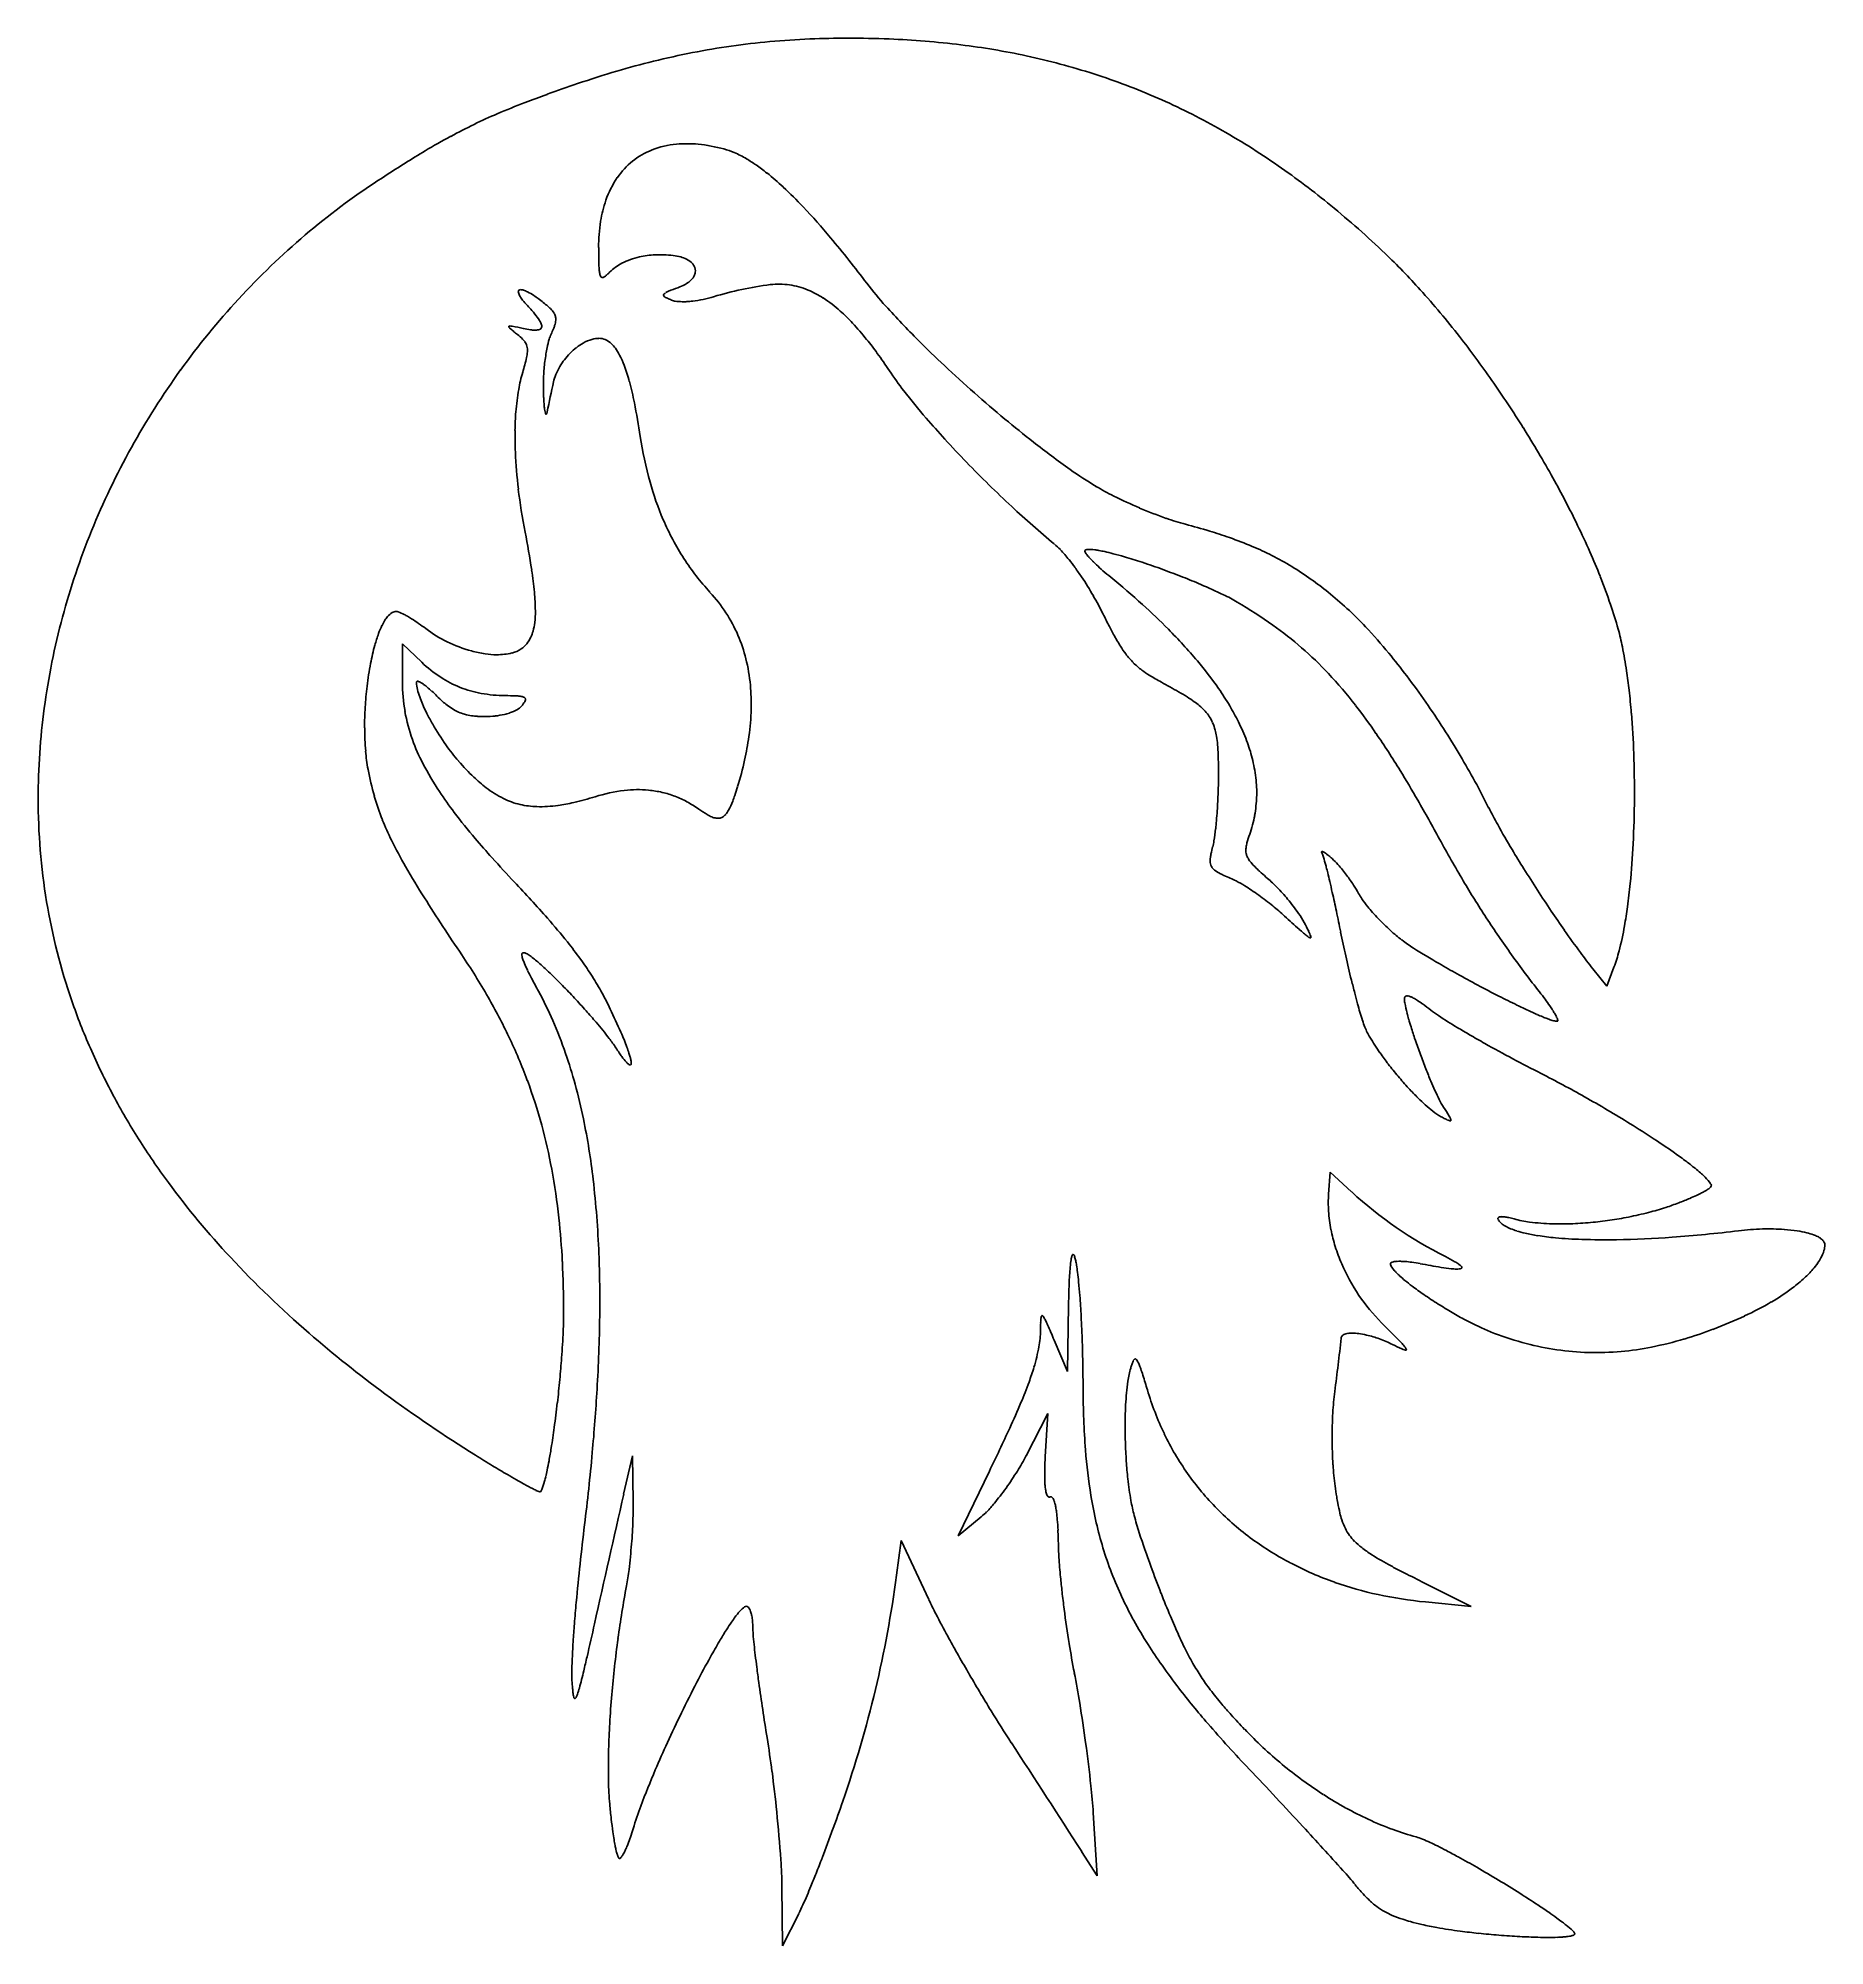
# Model space of a CAD drawing. Header units: millimetres. Extents: x -70 to 178, y -213 to 53.
import ezdxf

# ---------------------------------------------------------------- set-up
doc = ezdxf.new("R2010")
doc.units = ezdxf.units.MM
doc.layers.add('2', color=3, linetype='Continuous', lineweight=25, true_color=0x00ff00)

msp = doc.modelspace()

# ---------------------------------------------------------------- linework, layer by layer
at = {"layer": '2'}
for p, q in [((-16.81, -34.3), (-19.49, -31.75)), ((-19.49, -31.75), (-19.49, -37.04)), ((146.06, -76.93), (147.99, -79.35)), ((147.99, -79.35), (149, -76.7)), ((109.32, -108.28), (109.55, -105.22)), ((109.55, -105.22), (112.51, -107.98)), ((72.98, -132.97), (73.14, -123.71)), ((71.14, -128.59), (72.98, -132.97)), ((70.26, -138.82), (67.25, -144.67)), ((69.91, -144.81), (70.26, -138.82)), ((11.27, -150.03), (12.5, -144.67)), ((12.5, -144.67), (12.58, -151.11)), ((57.78, -155.82), (62.13, -146.83)), ((61.01, -153.16), (57.78, -155.82)), ((49.23, -161.29), (49.87, -156.48)), ((49.87, -156.48), (53.72, -164.7)), ((129.12, -165.63), (122.3, -162.21)), ((122.78, -165.02), (129.12, -165.63)), ((41.75, -192.74), (41.75, -192.74)), ((77.14, -203.14), (76.59, -194.37)), ((74.97, -199.73), (77.14, -203.14)), ((33.28, -204.58), (33.35, -212.86)), ((33.35, -212.86), (35.62, -208.38))]:
    msp.add_line(p, q, dxfattribs=at)
for centre, radius, start, end in [((42.18, -59.04), 111.6, 101.0109, 103.8696), ((41.21, -54.04), 106.51, 98.0846, 101.0109), ((41.31, -54.77), 107.25, 95.1977, 98.0846), ((42.05, -62.87), 115.38, 92.4144, 95.1977), ((42.36, -70.41), 122.93, 89.9582, 92.4144), ((42.35, -93.48), 146, 87.7045, 89.9582), ((43.31, -69.54), 122.04, 82.9986, 87.7045), ((45.59, -50.94), 103.3, 77.8836, 82.9986), ((49.15, -83.6), 137.14, 106.4496, 108.8382), ((43.6, -64.8), 117.54, 103.8696, 106.4496), ((46.78, -45.39), 97.62, 72.1738, 77.8836), ((93.87, -214.67), 275.63, 108.8382, 109.7756), ((48.08, -41.35), 93.38, 66.3357, 72.1738), ((37.29, -59.5), 110.46, 111.0764, 113.2426), ((49.04, -89.99), 143.13, 109.7756, 111.0764), ((47.53, -42.61), 94.76, 60.6613, 66.3357), ((24.72, -30.4), 78.75, 115.7832, 118.4189), ((25.39, -31.79), 80.31, 113.2426, 115.7832), ((42.74, -51.14), 104.54, 55.2591, 60.6613), ((35.56, -50.44), 101.55, 118.4189, 120.74), ((19.83, 25.09), 12.75, 95.4829, 111.2253), ((20.09, 22.47), 15.37, 84.2371, 95.4829), ((19.38, 15.46), 22.42, 74.9293, 84.2371), ((112.21, -173.52), 246.54, 122.1856, 123.2313), ((49.61, -74.07), 129.03, 120.74, 122.1856), ((19.07, 27.22), 10.49, 128.7368, 145.7571), ((18.95, 27.35), 10.32, 111.2253, 128.7368), ((22.54, 27.22), 10.24, 66.3713, 74.9293), ((20.15, 21.75), 16.22, 59.5727, 66.3713), ((18.12, 18.29), 20.22, 55.1447, 59.5727), ((12.74, 10.56), 29.64, 51.4874, 55.1447), ((37.87, -58.16), 113.08, 50.6217, 55.2591), ((32.84, -52.37), 101.71, 123.2313, 130.3555), ((21.59, 25.5), 13.55, 145.7571, 160.7238), ((7.85, 4.42), 37.5, 46.9297, 51.4874), ((24.32, 24.54), 16.44, 160.7238, 171.2581), ((-11.12, -15.87), 65.27, 43.4753, 46.9297), ((22.23, -77.21), 137.73, 46.4198, 50.6217), ((31.65, 23.41), 23.86, 171.2581, 180), ((-28.43, -32.28), 89.12, 39.7921, 43.4753), ((35.22, -55.17), 105.39, 130.3555, 137.3541), ((-96.8, -89.23), 178.1, 37.187, 39.7921), ((113.11, 23.41), 105.31, 180, 181.0854), ((25.58, 21.76), 17.77, 181.0854, 183.7277), ((15.73, 12.09), 10.25, 102.8181, 117.2929), ((16.19, 10.07), 12.32, 92.5369, 102.8181), ((16.34, 6.59), 15.8, 83.461, 92.5369), ((17.33, 15.18), 7.16, 74.7747, 83.4612), ((18.08, 17.94), 4.3, 63.565, 74.7747), ((18.68, 19.15), 2.95, 41.7238, 63.565), ((57.14, -40.52), 87.08, 41.8051, 46.4197), ((18.48, 21.29), 10.66, 183.7277, 186.0047), ((12.52, 20.67), 4.66, 186.0047, 189.4476), ((10.1, 20.26), 2.21, 189.4476, 202.4747), ((8.37, 19.55), 0.341, 202.4747, 236.0501), ((8.31, 19.45), 0.222, 236.0501, 272.2072), ((8.3, 19.73), 0.502, 272.2072, 296.0231), ((8.08, 20.17), 0.992, 296.0231, 303.9589), ((7.29, 21.35), 2.41, 303.9589, 309.0476), ((6.4, 22.44), 3.81, 309.0476, 312.857), ((0.8, 28.47), 12.05, 312.857, 315), ((14.18, 15.1), 6.87, 117.2929, 135), ((17.97, 21.6), 3.82, 298.7225, 311.1519), ((18.54, 20.95), 2.96, 311.1519, 321.3833), ((19.29, 20.35), 2, 321.3833, 333.8349), ((19.78, 20.13), 1.47, 10.6212, 41.7238), ((19.6, 20.2), 1.65, 333.8349, 351.3347), ((19.89, 20.15), 1.36, 351.3347, 10.6212), ((36.23, -56.11), 106.76, 137.3541, 144.1908), ((-3, 17.24), 0.395, 163.0434, 197.4495), ((-3.17, 17.29), 0.212, 118.7222, 163.0434), ((-1.1, 17.84), 2.38, 197.4495, 211.3044), ((-3.05, 17.08), 0.46, 89.0806, 118.7222), ((0.99, 19.11), 4.83, 211.3044, 218.6684), ((-3.06, 16.59), 0.946, 79.1793, 89.0806), ((-3.27, 15.48), 2.08, 72.5033, 79.1793), ((7.11, 24.01), 12.67, 218.6684, 223.212), ((-3.7, 14.11), 3.51, 62.6361, 72.5033), ((-6.68, 8.36), 9.99, 56.7924, 62.6361), ((-8.55, 5.51), 13.39, 53.6329, 56.7924), ((-12.05, 0.76), 19.3, 51.0009, 53.6329), ((16.99, 16.79), 0.185, 136.7586, 178.3053), ((16.98, 16.79), 0.177, 178.3053, 221.7569), ((17.65, 17.38), 1.07, 221.7569, 239.104), ((17.67, 16.15), 1.11, 120.112, 136.7586), ((18.52, 18.83), 2.76, 239.104, 245.0095), ((18.68, 14.42), 3.12, 111.957, 120.112), ((23.14, 28.76), 13.71, 245.0095, 247.6572), ((28.95, -11.06), 30.59, 109.3538, 111.957), ((18.8, 18.18), 2.28, 247.6588, 261.3254), ((19.49, 22.73), 6.87, 261.3254, 269.1791), ((16.58, 24.14), 6.71, 289.3538, 298.7225), ((19.29, 29.65), 13.8, 273.2101, 276.5729), ((19.04, 31.83), 15.99, 276.5729, 281.8852), ((19.01, 31.97), 16.14, 281.8852, 287.174), ((38.7, -34.08), 52.79, 97.6538, 106.4193), ((32.86, 7.86), 10.44, 81.9151, 96.5634), ((32.83, 7.61), 10.69, 67.4405, 81.9151), ((32.07, 5.78), 12.67, 56.6873, 67.4405), ((27.95, -0.48), 20.17, 48.1688, 56.6873), ((84.17, 48.07), 49.06, 217.187, 222.0157), ((26.82, -67.64), 127.77, 37.9958, 41.8051), ((-23.68, -4.92), 29.58, 41.4101, 43.2112), ((-13.36, 4.19), 15.81, 38.9464, 41.4101), ((-8.64, 8), 9.74, 32.6453, 38.9464), ((-13.28, -0.76), 21.25, 48.7644, 51.0011), ((-3.89, 9.94), 7.02, 44.8713, 48.7644), ((-1.65, 12.17), 3.86, 33.0699, 44.8713), ((0.26, 13.42), 1.57, 14.5426, 33.0699), ((-1.66, 13.6), 3.5, 342.1722, 355.0052), ((0.31, 13.43), 1.52, 355.0052, 14.5426), ((19.53, 25.46), 9.61, 269.1791, 273.2101), ((24.03, -4.86), 26.05, 42.9258, 48.1688), ((139.27, 97.71), 123.21, 222.0157, 225.0621), ((-4.66, 12.4), 0.055, 118.4741, 190.3906), ((-4.56, 12.42), 0.161, 190.3906, 214.1697), ((-4.53, 12.16), 0.324, 90.474, 118.4741), ((-3.82, 12.91), 1.04, 214.1697, 223.44), ((-2.98, 13.71), 2.21, 223.44, 227.7212), ((-4.52, 10.86), 1.62, 79.4175, 90.474), ((0.64, 17.69), 7.58, 227.7212, 230.0325), ((4.22, 21.96), 13.15, 230.0325, 231.3618), ((-11.75, -27.83), 40.98, 77.2204, 79.4175), ((31.82, 56.5), 57.37, 231.3618, 231.9983), ((-8.92, 4.35), 8.81, 45.82, 51.9979), ((-4.54, 8.85), 2.53, 34.2656, 45.82), ((0.36, 25.55), 13.75, 257.2206, 261.4548), ((-0.99, 16.59), 4.69, 261.4548, 268.7082), ((-1.04, 14.39), 2.49, 268.7082, 280.8306), ((-0.7, 12.61), 0.683, 280.8306, 304.0945), ((-2.48, 11.94), 2.43, 20.0203, 32.6453), ((-0.56, 12.41), 0.433, 304.0945, 330.3056), ((-1.49, 12.3), 1.38, 10.1827, 20.0203), ((-0.58, 12.42), 0.453, 330.3056, 355.9178), ((-0.78, 12.43), 0.66, 355.9178, 10.1827), ((15.11, 6.44), 14.8, 163.491, 168.2173), ((5.9, 9.17), 5.19, 155.5041, 163.491), ((-16.76, 19.5), 19.71, 335.5047, 337.9233), ((-4.41, 14.49), 6.39, 337.9233, 342.1722), ((8.61, 4.88), 6, 106.9525, 119.6222), ((7.84, 7.4), 3.36, 90, 106.9525), ((7.84, 8.55), 2.22, 66.5963, 90), ((12.85, -15.26), 41.31, 38.763, 42.9258), ((14.41, -77.34), 143.52, 34.9698, 37.9958), ((-33.29, 15.19), 31.86, 343.3217, 347.0923), ((-3.98, 9.24), 1.84, 13.7206, 34.2656), ((-7.01, 9.17), 4.9, 347.0923, 356.7122), ((-4.79, 9.04), 2.68, 356.7122, 13.7206), ((27.14, 4.26), 27.02, 170.8007, 173.0182), ((20.12, 5.4), 19.91, 168.2173, 170.8007), ((10.87, 1.69), 9.93, 135.2969, 142.1191), ((10.61, 1.95), 9.56, 127.9224, 135.2969), ((9.38, 3.54), 7.55, 119.6222, 127.9224), ((7.55, 7.88), 2.95, 46.3559, 66.5963), ((6.65, 6.93), 4.25, 35.3599, 46.3559), ((3.4, 4.63), 8.24, 27.4655, 35.3599), ((-0.06, 2.83), 12.14, 20.1557, 27.4655), ((5.09, -21.49), 51.27, 36.0392, 38.763), ((-14.22, -35.54), 75.15, 33.7896, 36.0392), ((164.03, 122.52), 158.27, 225.0621, 226.8945), ((36.79, -56.51), 107.45, 144.1908, 151.0057), ((16.97, 0.13), 20.6, 163.3213, 170.1723), ((24.51, 4.2), 24.41, 176.9363, 181.2772), ((30.05, 3.9), 29.96, 173.0182, 176.9363), ((7.45, 3.43), 6.07, 157.8173, 167.9316), ((9.54, 2.58), 8.31, 149.1808, 157.8173), ((10.35, 2.1), 9.27, 142.1191, 149.1808), ((-14.99, -2.65), 28.04, 15.348, 20.1557), ((89.22, 33.68), 49.32, 213.7898, 217.7895), ((189.6, 149.84), 195.68, 226.8945, 228.5425), ((29.54, -2.05), 33.36, 170.1723, 175.5551), ((51.56, 4.8), 51.47, 181.2787, 182.5405), ((2119.76, -448.05), 2166.09, 167.93513, 168.04781), ((-29.5, -6.64), 43.1, 11.3001, 15.348), ((128.86, 64.41), 99.47, 217.7895, 220.6054), ((190.47, 150.82), 197, 228.5425, 230.1682), ((2.99, -85.32), 157.44, 32.0809, 34.9698), ((36.65, -2.6), 40.5, 175.5551, 179.2293), ((28.23, 3.77), 28.11, 182.5405, 184.2477), ((19.35, 3.11), 19.21, 184.2477, 186.0486), ((7.88, 1.89), 7.67, 186.0486, 188.8975), ((4.26, 1.33), 4, 188.8975, 194.037), ((0.91, 0.49), 0.55, 194.037, 207.9318), ((0.52, 0.28), 0.109, 207.9318, 246.0105), ((0.49, 0.22), 0.0371, 246.0105, 313.8222), ((0.42, 0.28), 0.13, 313.8222, 331.4157), ((0.04, 0.49), 0.569, 331.4157, 339.7869), ((-0.41, 0.66), 1.05, 339.7869, 344.9112), ((-2.09, 1.11), 2.78, 344.9112, 348.0517), ((-90.47, -18.82), 105.27, 8.7104, 11.3001), ((50.78, -2.79), 54.62, 179.2293, 182.3928), ((146.83, 79.82), 123.14, 220.6054, 222.4312), ((169.69, 125.91), 164.56, 230.1682, 231.9469), ((5.07, -84.02), 155, 29.0953, 32.0809), ((36.11, -56.14), 106.68, 151.0057, 157.916), ((60.91, -2.37), 64.76, 182.3928, 186.9532), ((68.64, 5.56), 55.7, 188.7103, 195.3937), ((170.83, 101.76), 155.66, 222.4312, 224.0551), ((149.7, 100.38), 132.13, 231.9469, 234.7124), ((179.76, 110.4), 168.09, 224.0551, 227.0545), ((108.02, 41.48), 59.98, 234.7124, 238.8173), ((85.43, 0.63), 89.47, 186.9532, 190.8328), ((54.37, 1.63), 40.9, 195.3937, 203.1949), ((94.35, 18.9), 33.58, 238.8176, 243.6209), ((25.35, -72.73), 131.79, 25.8575, 29.0953), ((157.39, 86.37), 135.26, 227.0545, 230.3982), ((108.92, 48.27), 66.36, 243.6209, 247.0374), ((108.87, 48.15), 66.24, 247.0374, 250.4689), ((50.44, -0.05), 36.62, 203.1949, 212.777), ((97.79, 16.92), 33.1, 250.4689, 255.3238), ((65.72, -105.53), 93.48, 73.1766, 75.3243), ((38.05, -66.58), 117.67, 23.8746, 25.8575), ((32.78, -54.78), 103.09, 157.916, 164.9459), ((-150.76, -44.57), 151.02, 8.7973, 10.8329), ((65.51, -24.7), 8.89, 43.0773, 50.3984), ((74.17, -77.57), 64.27, 70.5865, 73.1766), ((77.3, -68.7), 54.86, 67.057, 70.5865), ((81.61, -58.53), 43.82, 63.1076, 67.057), ((48.55, -1.27), 34.37, 212.777, 222.669), ((54.81, -34.7), 23.53, 38.5797, 43.0773), ((48.79, -39.5), 31.24, 36.0508, 38.5797), ((39.84, -46.01), 42.3, 33.8776, 36.0508), ((75.48, -18.81), 0.0994, 135.0001, 204.1222), ((77.46, -17.92), 2.26, 204.1222, 217.775), ((75.71, -19.03), 0.42, 93.373, 134.999), ((79.96, -15.98), 5.43, 217.775, 220.6673), ((76.02, -24.34), 5.74, 82.3335, 93.373), ((83.88, -12.62), 10.6, 220.6673, 222.7379), ((86.81, -9.91), 14.58, 222.7379, 224.964), ((94.49, -2.24), 25.44, 224.964, 226.6493), ((75.21, -30.38), 11.83, 79.4811, 82.3335), ((99.3, 2.85), 32.45, 226.6493, 228.796), ((73.17, -41.38), 23.02, 77.4358, 79.4811), ((71.23, -50.07), 31.92, 75.2759, 77.4358), ((64.61, -75.26), 57.97, 73.6731, 75.2759), ((59.45, -92.88), 76.33, 71.7359, 73.6731), ((49.5, -123.04), 108.09, 70.1081, 71.7359), ((82.59, -56.59), 41.65, 58.7518, 63.1076), ((81.64, -58.16), 43.48, 54.4889, 58.7518), ((57.68, -57.89), 96.21, 21.6816, 23.8746), ((-51.44, -29.2), 50.51, 5.2774, 8.7973), ((35.76, -48.76), 47.22, 30.1332, 33.8776), ((107.03, 11.68), 44.18, 228.796, 230.6356), ((-0.28, -119.12), 125.01, 47.9584, 50.6358), ((48.63, -125.44), 110.63, 68.5731, 70.1081), ((55.74, -107.33), 91.18, 66.8822, 68.5731), ((63.79, -88.47), 70.67, 64.077, 66.8822), ((79.24, -61.52), 47.61, 50.9242, 54.4889), ((68.62, -53.54), 84.43, 18.8385, 21.6816), ((-32.2, -27.42), 31.19, 0.5319, 5.2774), ((7.3, -39.3), 21.73, 33.101, 42.6689), ((40.96, -45.74), 41.2, 26.1246, 30.1332), ((22.83, -93.5), 90.51, 44.8115, 47.9584), ((82.4, -50.18), 28.11, 59.6281, 64.077), ((61.9, -85.15), 68.64, 54.6951, 59.6279), ((68.73, -74.46), 64.28, 47.8565, 50.9242), ((90.93, -45.93), 60.86, 15.4897, 18.8385), ((30.17, -54.08), 100.38, 164.9459, 172.3349), ((-11.76, -34.34), 11.77, 154.0269, 159.9756), ((-14.82, -32.85), 8.36, 148.24, 154.0269), ((-18.24, -30.73), 4.34, 140.2047, 148.24), ((-19.59, -29.61), 2.59, 120.7105, 140.2047), ((-20.37, -28.3), 1.06, 90, 120.7105), ((-20.37, -28.09), 0.847, 69.4528, 90), ((-22.68, -34.25), 7.43, 62.5473, 69.4528), ((-24.94, -38.61), 12.34, 60.0837, 62.5473), ((-28.56, -44.89), 19.59, 58.1286, 60.0837), ((-30.73, -48.38), 23.7, 55.315, 58.1286), ((-32.45, -50.87), 26.72, 52.6651, 55.315), ((-9.86, -27.72), 8.82, 345.3017, 353.1004), ((-13.74, -27.25), 12.73, 353.1004, 0.5319), ((8.2, -38.7), 20.65, 23.2847, 33.101), ((177.68, 21.31), 111.07, 206.1244, 207.117), ((72.24, -70.55), 50.75, 48.9577, 54.6951), ((82.64, -59.1), 43.56, 43.0587, 47.8566), ((-1.82, -37.97), 22.35, 159.9756, 164.2919), ((-5.46, -15.48), 17.78, 232.666, 243.9328), ((-4.9, -14.34), 19.05, 243.9328, 254.8159), ((-5.24, -29.2), 3.94, 305.0083, 320.2178), ((-5.38, -29.08), 4.13, 320.2178, 335.0692), ((-6.29, -28.66), 5.13, 335.0692, 345.3017), ((7.65, -38.94), 21.25, 13.9837, 23.2847), ((121.82, -7.29), 48.31, 207.117, 208.622), ((107.49, -15.11), 31.98, 208.622, 211.9996), ((33.78, -82.61), 75.06, 40.2609, 44.8115), ((57.41, -82.66), 78.08, 39.4756, 43.0587), ((114.47, -39.41), 36.44, 11.4817, 15.4898), ((21.27, -43.05), 46.01, 169.2266, 173.2254), ((5.76, -40.1), 30.22, 164.2919, 169.2266), ((-4.1, -20.98), 18.41, 226.3488, 236.8274), ((-5.52, -16.64), 16.67, 254.8159, 261.4608), ((-6.25, -21.51), 11.75, 261.4608, 269.3787), ((-6.29, -24.71), 8.54, 269.3787, 283.6458), ((-5.18, -29.29), 3.83, 283.6458, 305.0087), ((4.33, -39.77), 24.67, 5.3524, 13.9837), ((93.37, -23.93), 15.34, 211.9996, 216.8775), ((90.52, -26.08), 11.77, 216.8775, 224.7749), ((89.95, -26.63), 10.98, 224.7749, 232.9525), ((53.24, -66.13), 49.56, 34.6599, 40.2609), ((72.41, -70.36), 50.49, 43.0835, 48.9577), ((44.95, -92.93), 94.22, 37.0186, 39.4756), ((87.72, -44.84), 63.73, 8.4514, 11.4817), ((4.71, -37.04), 24.2, 180.0088, 189.7763), ((-17.39, -37.09), 0.155, 137.2764, 180), ((-13.77, -37.09), 3.78, 180, 195.6373), ((-17.41, -37.07), 0.132, 90.7244, 137.2764), ((-17.4, -37.27), 0.328, 76.019, 90.7244), ((-17.56, -37.91), 0.983, 67.5399, 76.019), ((-17.81, -38.51), 1.63, 61.1975, 67.5399), ((-18.9, -40.49), 3.89, 57.0916, 61.1975), ((-5.87, -23.68), 15.18, 236.8274, 248.3696), ((91.53, -24.55), 13.59, 232.9525, 238.2408), ((101.44, -8.54), 32.41, 238.2408, 241.6643), ((31.96, -137.38), 113.96, 60.2876, 61.6635), ((62.73, -79.41), 63.75, 37.8564, 43.0835), ((26.52, -106.83), 117.31, 34.8167, 37.0186), ((73.28, -46.98), 78.32, 6.4401, 8.4514), ((24.48, -43.43), 49.24, 173.2254, 176.6651), ((-1.99, -33.79), 16.01, 195.6373, 203.2174), ((-19.92, -42.06), 5.77, 53.2877, 57.0916), ((-23.22, -46.49), 11.3, 50.5705, 53.2877), ((-25.69, -49.49), 15.17, 47.4817, 50.5705), ((-31.31, -55.63), 23.5, 45, 47.4817), ((-1.22, -25.53), 19.06, 225, 228.2114), ((-6.49, -31.43), 11.15, 228.2114, 232.4108), ((-5.83, -23.58), 15.29, 248.3696, 259.7663), ((-5.18, -19.98), 18.95, 259.7663, 270), ((-5.18, -73.57), 34.63, 87.6054, 90), ((-3.98, -44.79), 5.83, 81.7685, 87.6054), ((-3.59, -42.13), 3.14, 75.9522, 81.7685), ((-7.07, -36.96), 5.38, 320.3093, 328.2884), ((-3.1, -40.18), 1.13, 66.2436, 75.9522), ((-2.93, -39.78), 0.699, 53.9204, 66.2436), ((-2.72, -39.49), 0.338, 36.1617, 53.9204), ((-3.09, -39.42), 0.702, 328.2884, 350.5056), ((-2.66, -39.45), 0.272, 11.4805, 36.1617), ((-2.76, -39.47), 0.375, 350.5056, 11.4805), ((1.5, -40.03), 27.51, 358.346, 5.3524), ((73.53, -64.53), 30.08, 57.6095, 60.2876), ((78.42, -56.83), 20.96, 54.36, 57.6095), ((83.95, -49.11), 11.47, 49.9658, 54.36), ((59.39, -61.88), 42.09, 30.7624, 34.6599), ((46.81, -49.97), 104.96, 4.7027, 6.4401), ((24.43, -53.31), 94.59, 172.3349, 179.947), ((21.46, -43.25), 46.22, 176.6651, 180.2155), ((3.76, -37.2), 23.24, 189.7763, 199.7436), ((4.85, -30.86), 23.45, 203.2174, 206.7356), ((13.5, -26.5), 33.14, 206.7356, 209.6949), ((-7.89, -33.25), 8.85, 232.4108, 238.9504), ((-9.05, -35.17), 6.61, 238.9504, 246.5214), ((-9.11, -35.32), 6.45, 246.5214, 254.4432), ((-8.7, -33.84), 7.99, 254.4432, 261.5599), ((-8.43, -32.01), 9.83, 261.5599, 266.3317), ((-7.99, -25.22), 16.64, 266.3317, 270), ((-7.99, -29.31), 12.55, 270, 276.3932), ((-7.8, -31.04), 10.8, 276.3932, 283.2845), ((-7.4, -32.72), 9.08, 283.2845, 287.94), ((-6.52, -35.44), 6.22, 287.94, 293.5658), ((-5.85, -36.99), 4.53, 293.5658, 303.973), ((-4.35, -39.22), 1.84, 303.973, 320.3118), ((-6.08, -39.81), 35.1, 352.144, 358.346), ((85.73, -46.99), 8.7, 42.5114, 49.9658), ((87.76, -45.13), 5.95, 33.4924, 42.5114), ((88, -44.97), 5.66, 23.6281, 33.4924), ((67.14, -57.27), 33.07, 26.3653, 30.7624), ((51.22, -88.36), 78.32, 34.3211, 37.8564), ((18.49, -112.41), 127.09, 30.8294, 34.8167), ((29.24, -51.42), 122.6, 2.0562, 4.7027), ((15.78, -43.28), 40.53, 180.2155, 184.7801), ((7.16, -35.99), 26.85, 199.7436, 207.48), ((16.54, -24.77), 36.63, 209.6949, 215.0199), ((-10.85, -39.16), 39.91, 347.3136, 352.144), ((86.66, -45.56), 7.12, 14.8356, 23.6281), ((84.81, -46.05), 9.04, 9.2366, 14.8356), ((77.66, -47.21), 16.28, 5.0652, 9.2366), ((70.59, -55.56), 29.22, 20.7691, 26.3653), ((10.58, -116.11), 127.54, 31.5509, 34.3211), ((1.35, -44.48), 26.06, 184.7801, 190.4734), ((8.23, -30.59), 26.49, 215.0199, 221.2834), ((70.54, -47.84), 23.43, 1.6791, 5.0652), ((1.04, -49.88), 92.96, 359.9792, 1.6791), ((76.3, -53.4), 23.12, 14.4769, 20.7691), ((78.53, -52.82), 20.81, 6.7729, 14.4769), ((32.45, -104.08), 110.82, 26.5594, 30.8294), ((4.08, -52.32), 147.77, 359.6456, 2.0562), ((15.74, -41.82), 40.69, 190.4734, 195.8559), ((20.87, -28.85), 42.3, 207.48, 213.6415), ((16.27, -23.53), 37.19, 221.2836, 226.0239), ((4.03, -36.21), 19.57, 226.0239, 232.5609), ((-21.77, -36.7), 51.11, 343.0452, 347.3136), ((23.13, -49.89), 70.87, 357.989, 359.9777), ((81.43, -52.47), 17.89, 358.4633, 6.7729), ((-22.27, -136.27), 166.08, 29.8996, 31.5509), ((8.55, -43.86), 33.22, 195.8559, 201.8141), ((31.68, -21.66), 55.29, 213.6415, 217.3381), ((1.06, -40.1), 14.67, 232.5609, 243.6957), ((-6.17, -9.12), 45.91, 283.236, 287.0724), ((14.24, -75.6), 23.64, 96.9938, 107.0721), ((13.27, -67.69), 15.67, 84.6077, 96.9938), ((13.4, -66.36), 14.33, 76.9785, 84.6077), ((13.55, -65.73), 13.68, 69.172, 76.9785), ((13.45, -65.98), 13.95, 61.6485, 69.172), ((7.49, -46.41), 20.28, 339.2012, 341.5433), ((-20.04, -37.23), 49.3, 341.5433, 343.0452), ((15.1, -49.6), 78.9, 356.1043, 357.989), ((82.06, -52.49), 17.25, 349.5673, 358.4633), ((17.18, -53.3), 87.34, 179.9461, 189.4279), ((61.32, 0.95), 92.58, 217.3381, 220.1948), ((-0.63, -43.51), 10.87, 243.6957, 256.6412), ((-0.49, -42.95), 11.44, 256.6412, 268.4787), ((-0.33, -36.6), 17.79, 268.4787, 277.9659), ((-1.23, -30.12), 24.33, 277.9659, 283.236), ((12.64, -67.48), 15.65, 54.5465, 61.6485), ((32, -40.3), 17.71, 234.5468, 239.0384), ((25.4, -51.29), 4.89, 239.0384, 247.5912), ((24.09, -54.27), 1.83, 300.3873, 318.7144), ((23.14, -53.44), 3.08, 318.7144, 332.2021), ((15.78, -49.56), 11.4, 332.2021, 339.2012), ((24.71, -50.26), 69.27, 354.9661, 356.1043), ((81.64, -52.41), 17.69, 340.7814, 349.5673), ((-121.23, -193.18), 280.24, 28.6284, 29.8996), ((184.6, -28.02), 59.27, 206.5592, 209.1439), ((6.11, -52.33), 145.74, 357.1629, 359.6456), ((14.21, -41.6), 39.32, 201.8141, 206.3578), ((24.65, -53.11), 2.93, 247.5912, 259.8418), ((24.38, -54.62), 1.39, 259.8418, 277.6348), ((24.41, -54.82), 1.19, 277.6348, 300.3873), ((59.85, -53.7), 33.96, 350.7679, 353.606), ((45.39, -52.08), 48.52, 353.606, 354.9661), ((117.3, -64.84), 20.08, 160.7809, 164.3663), ((248.4, 7.55), 132.32, 209.1439, 210.8738), ((41.84, -27.91), 70.14, 206.3578, 209.7592), ((81.65, 18.13), 119.19, 220.1948, 221.934), ((99.17, -62.33), 6.36, 167.3305, 171.7987), ((117.88, -66.54), 25.55, 165.101, 167.3305), ((84.95, -57.78), 8.53, 345.1025, 350.7679), ((100.93, -60.44), 3.11, 172.0329, 181.3157), ((99.94, -60.46), 2.13, 181.3157, 192.5402), ((102.2, -60.62), 4.4, 164.3663, 172.0329), ((99.95, -60.46), 2.14, 192.5402, 203.7686), ((108.44, -60.69), 0.104, 164.1601, 199.0435), ((108.38, -60.67), 0.0437, 84.8584, 164.1601), ((109.3, -60.39), 1.02, 199.0435, 210.0442), ((108.34, -61.15), 0.525, 63.6334, 84.8584), ((107.38, -61.5), 1.2, 17.7937, 30.0375), ((107.8, -62.23), 1.73, 57.4226, 63.6334), ((105.85, -65.28), 5.35, 53.8922, 57.4226), ((104.1, -67.68), 8.32, 50.9271, 53.8922), ((281.48, 26.64), 178.56, 208.6286, 210.7638), ((276.91, 24.6), 165.54, 210.8738, 211.9729), ((39.1, -53.97), 112.71, 354.3397, 357.1629), ((73.41, -9.86), 106.52, 209.7592, 212.4807), ((134.37, 65.49), 190.05, 221.934, 223.3113), ((97.02, -62.02), 4.19, 171.7987, 177.7566), ((94.93, -61.94), 2.1, 177.7566, 186.1741), ((94.4, -62), 1.57, 186.1741, 200.3135), ((94.17, -62.09), 1.32, 200.3135, 215.7468), ((94.42, -61.9), 1.63, 215.7468, 233.9523), ((96.84, -58.57), 5.75, 233.9523, 243.617), ((100.81, -60.09), 3.07, 203.7686, 213.1359), ((101.91, -59.37), 4.39, 213.1359, 221.713), ((109.3, -52.78), 14.29, 221.713, 226.4638), ((117.29, -44.37), 25.89, 226.4638, 227.9157), ((156.93, -0.47), 85.04, 227.9157, 228.7167), ((85.61, -68.49), 24.06, 15.0677, 17.7937), ((65.05, -74.02), 45.35, 14.3135, 15.0677), ((28.89, -83.25), 82.67, 13.7548, 14.3135), ((1.77, -89.89), 110.6, 13.1178, 13.7548), ((99.04, -73.91), 16.35, 48.8122, 50.9271), ((104.14, -68.09), 8.6, 41.1621, 48.8096), ((92.59, -78.19), 23.95, 36.5816, 41.1621), ((308.02, 44.02), 202.21, 211.9729, 212.9673), ((-160.04, -212.06), 214.56, 41.4905, 43.3113), ((99.39, -53.44), 11.49, 243.617, 246.2049), ((111.04, -27.01), 40.37, 246.2049, 247.5851), ((92.37, -72.27), 8.59, 61.746, 67.5852), ((85.58, -84.91), 22.94, 58.1732, 61.746), ((81.72, -91.13), 30.27, 56.1447, 58.1732), ((76.2, -99.36), 40.18, 54.3842, 56.1447), ((86.11, -81.14), 22.31, 44.0653, 48.7163), ((78.58, -88.42), 32.79, 40.2292, 44.0653), ((-68.39, -106.24), 182.63, 12.6221, 13.1178), ((-110.59, -115.69), 225.88, 11.9459, 12.6221), ((90.74, -79.56), 26.25, 32.9015, 36.5816), ((98.04, -74.83), 17.55, 28.4005, 32.9015), ((254.96, 10.86), 147.71, 210.7638, 213.1115), ((310.06, 45.34), 204.64, 212.9673, 213.9364), ((58.92, -55.93), 92.8, 352.3351, 354.3397), ((14.88, -53.68), 85.01, 189.4279, 199.0392), ((300.51, 134.72), 375.73, 212.4807, 213.9297), ((74.03, -102.39), 43.9, 51.1659, 54.3842), ((80.5, -94.35), 33.58, 47.4862, 51.1659), ((80.91, -86.45), 29.73, 35.3897, 40.2292), ((-161.1, -126.38), 277.51, 11.3358, 11.9459), ((120.21, -62.85), 7.64, 208.3995, 214.9071), ((129.12, -56.63), 18.51, 214.9071, 219.0877), ((133.32, -53.22), 23.92, 219.0877, 221.5706), ((287.31, 30.03), 177.22, 213.9364, 214.9777), ((87.86, -59.83), 63.59, 349.9134, 352.3351), ((-63.08, -126.31), 85.12, 38.5995, 41.4905), ((333.52, 181.63), 340.83, 227.4861, 227.9484), ((96.62, -75.29), 10.46, 27.2274, 35.3897), ((124.52, -50.07), 28.8, 227.9484, 229.5386), ((30.93, -109.09), 84.34, 26.2969, 27.2265), ((138.7, -48.45), 31.11, 221.5706, 223.7476), ((140.49, -46.73), 33.59, 223.7476, 227.8239), ((134.51, -53.33), 24.69, 227.8239, 232.5788), ((250.81, 8.15), 142.75, 213.1115, 215.6191), ((263.83, 13.61), 148.57, 214.9777, 216.4619), ((103.37, -62.59), 47.84, 345.6388, 349.9134), ((-47.11, -113.56), 64.68, 35.9395, 38.5995), ((115.49, -60.65), 14.88, 229.5386, 231.8763), ((108.26, -69.87), 3.17, 231.8763, 236.9412), ((107.4, -71.18), 1.61, 236.9412, 242.0767), ((99.77, -75.07), 7.55, 23.1895, 26.2969), ((106.87, -72.18), 0.468, 242.0767, 251.5985), ((103.34, -73.54), 3.67, 18.2593, 23.1895), ((106.79, -72.43), 0.204, 251.5985, 272.0306), ((106.79, -72.58), 0.0536, 272.0306, 312.4951), ((106.25, -72.58), 0.607, 6.1195, 18.2593), ((106.79, -72.58), 0.0593, 312.4951, 348.419), ((106.61, -72.54), 0.238, 348.419, 6.1195), ((267.18, -40.52), 159.3, 191.3356, 192.5589), ((133.12, -55.15), 22.39, 232.5781, 237.5763), ((176.17, 12.62), 102.68, 237.5763, 239.9099), ((-93.45, -130.31), 99.08, 29.9185, 33.9298), ((-2.41, -74.99), 0.484, 163.2278, 189.5013), ((0.66, -74.47), 3.6, 189.5013, 199.0671), ((-2.67, -74.91), 0.218, 135.0499, 163.2278), ((-2.69, -74.88), 0.177, 103.7108, 135.0499), ((-2.67, -74.97), 0.269, 86.5533, 103.7108), ((4.59, -73.11), 7.75, 199.0671, 203.4328), ((-2.7, -75.35), 0.65, 75.5371, 86.5533), ((-2.8, -75.75), 1.07, 67.0777, 75.5371), ((20.09, -66.39), 24.65, 203.4328, 205.8805), ((-3.47, -77.33), 2.78, 61.845, 67.0777), ((-4.12, -78.55), 4.16, 52.5506, 61.845), ((-15.45, -93.34), 22.79, 48.583, 52.5506), ((-24.41, -103.49), 36.33, 47.0294, 48.583), ((-40.86, -121.16), 60.47, 45.8252, 47.0294), ((-32.48, -102.95), 46.62, 32.8061, 35.9395), ((271.21, -39.62), 163.42, 192.5589, 193.7666), ((199.18, 52.33), 148.58, 239.9099, 241.012), ((258.74, 13.84), 152.51, 215.6191, 218.045), ((208.62, -27.19), 79.92, 216.4619, 218.4857), ((129.38, -69.25), 20.99, 339.1833, 345.6388), ((35.34, -59), 41.6, 205.8805, 207.5745), ((101.89, -24.24), 116.68, 207.5745, 208.5859), ((-52.58, -133.22), 77.29, 44.2825, 45.8252), ((-72.95, -153.09), 105.75, 42.9637, 44.2825), ((-29.32, -100.92), 42.86, 29.1745, 32.8061), ((248.86, -45.1), 140.4, 193.7666, 194.5334), ((222, 93.51), 195.66, 241.012, 241.9725), ((221.82, 93.19), 195.3, 241.9725, 242.9457), ((17.17, -52.89), 87.43, 199.0392, 203.6728), ((-76.31, -120.45), 79.3, 25.4346, 29.9185), ((-45.86, -104.75), 51.58, 23.5743, 28.5859), ((-74.19, -154.24), 107.44, 41.6942, 42.9637), ((-32.47, -102.68), 46.47, 25.6868, 29.1745), ((204.53, -56.59), 94.61, 194.5334, 195.4675), ((174.07, -65.02), 63.01, 195.4675, 197.6385), ((120.58, -81.12), 0.719, 166.7756, 180), ((123.01, -81.12), 3.15, 180, 190.4165), ((120.21, -81.04), 0.343, 147.5828, 166.7756), ((139.52, -78.09), 19.93, 190.4165, 194.5505), ((120.15, -81), 0.27, 120.2733, 147.5828), ((120.2, -81.09), 0.374, 97.1242, 120.2733), ((120.24, -81.35), 0.635, 78.9481, 97.1242), ((119.97, -82.73), 2.05, 68.8484, 78.9481), ((119.42, -84.14), 3.56, 61.901, 68.8484), ((116.76, -89.13), 9.21, 57.5844, 61.901), ((114.07, -93.36), 14.22, 53.9348, 57.5844), ((103.98, -107.22), 31.37, 51.4774, 53.9348), ((197.11, 44.81), 140.97, 242.9457, 244.0913), ((182.42, 14.56), 107.35, 244.0913, 245.0298), ((104.34, -107), 43.56, 36.3383, 38.045), ((113.14, -100.52), 32.63, 34.3663, 36.3383), ((118.82, -96.63), 25.74, 32.8388, 34.3663), ((-54.9, -108.69), 61.44, 18.9825, 23.5743), ((-58.42, -140.19), 86.32, 40.2779, 41.6942), ((-41.76, -126.08), 64.49, 37.7229, 40.2779), ((-79.88, -125.48), 99.07, 23.6317, 25.6866), ((125.18, -80.56), 11.71, 197.6385, 202.6765), ((151.77, -74.91), 32.6, 194.5505, 196.0895), ((173.28, -68.71), 54.98, 196.0895, 197.2746), ((132.62, -71.24), 14.62, 231.4781, 236.6894), ((168.11, -17.23), 79.25, 236.6894, 238.927), ((162.16, -28.95), 59.35, 245.0298, 246.2921), ((155.51, -44.1), 42.8, 246.2921, 247.4866), ((147.51, -63.38), 21.93, 247.4866, 249.1554), ((145.24, -69.36), 15.53, 249.1554, 250.8101), ((142.67, -76.73), 7.73, 250.8101, 253.1553), ((141.43, -80.82), 3.45, 253.1553, 263.5875), ((127.91, -90.77), 14.93, 30.8327, 32.8388), ((131.35, -88.71), 10.92, 28.9918, 30.8327), ((135.93, -86.17), 5.69, 26.4405, 28.9918), ((138.77, -84.77), 2.52, 15.0336, 26.4405), ((141.07, -84.1), 0.153, 263.5875, 314.7667), ((141.1, -84.14), 0.0988, 314.7855, 15.0336), ((-71.82, -118.31), 74.33, 20.3444, 25.4346), ((-7.28, -99.41), 20.9, 33.2337, 37.7229), ((-25.31, -101.6), 39.51, 20.3774, 23.6317), ((125, -80.64), 11.52, 202.6766, 210.3823), ((142.57, -70.34), 31.88, 210.3823, 215.0119), ((188.23, -64.06), 70.64, 197.2746, 198.7817), ((212.54, -55.79), 96.31, 198.7817, 200.0725), ((188.71, 16.95), 119.15, 238.927, 239.8873), ((217.73, 66.99), 177, 239.8873, 240.6751), ((231.99, 92.38), 206.12, 240.6751, 241.9144), ((22.12, -50.73), 92.83, 203.6728, 208.1695), ((-60.76, -110.71), 67.64, 15.179, 18.9825), ((39.99, -68.43), 35.62, 213.2336, 214.5656), ((27.07, -77.34), 19.93, 214.5656, 216.3464), ((20.67, -82.04), 11.99, 216.3464, 221.2751), ((13.12, -88.67), 1.94, 221.2751, 233.5538), ((-10.96, -96.27), 24.2, 18.3336, 20.3774), ((1.49, -92.15), 11.08, 15.3129, 18.3336), ((5.36, -91.09), 7.07, 11.6392, 15.3129), ((9.83, -90.17), 2.51, 5.4716, 11.6392), ((12.1, -90.16), 0.221, 325.7445, 353.7432), ((11.09, -90.04), 1.24, 353.7432, 5.4716), ((150.81, -64.57), 41.93, 215.0119, 217.6808), ((158.68, -58.49), 51.88, 217.6808, 220.0801), ((212.97, -55.63), 96.77, 200.0725, 201.3453), ((229.76, 88.19), 201.37, 241.9144, 243.1682), ((-70.42, -117.8), 72.84, 15.2024, 20.3444), ((12.5, -89.51), 0.901, 233.5538, 240.5457), ((12.24, -89.97), 0.373, 240.5457, 251.4206), ((12.18, -90.15), 0.178, 251.4206, 283.6964), ((12.2, -90.22), 0.107, 283.6964, 325.7445), ((158.29, -58.82), 51.37, 220.0801, 222.5337), ((191.4, -64.06), 73.61, 201.3453, 202.8047), ((169.86, -73.12), 50.24, 202.8047, 205.9897), ((70.15, -227.34), 152.22, 60.5845, 63.1679), ((25.45, -48.94), 96.62, 208.1695, 212.3259), ((-74.95, -114.56), 82.34, 11.7318, 15.179), ((149.45, -66.92), 39.38, 222.5337, 225.336), ((141.47, -75), 28.02, 225.336, 230.9162), ((133.43, -90.88), 9.72, 205.9897, 213.2338), ((58.28, -248.39), 176.39, 58.1846, 60.5845), ((-87.03, -117.07), 94.68, 6.5504, 11.7318), ((128.42, -91.07), 7.32, 230.9162, 241.8451), ((143.24, -63.38), 38.73, 241.8454, 242.7829), ((83.76, -123.42), 49.67, 31.5587, 33.2341), ((128.93, -91.19), 7.45, 242.7829, 244.9202), ((127.32, -94.64), 3.64, 244.9202, 250.0415), ((126.27, -97.52), 0.582, 250.0415, 262.8762), ((123.31, -99.13), 3.25, 25.004, 31.5587), ((126.23, -97.85), 0.246, 262.8762, 279.9018), ((124.9, -98.39), 1.5, 19.3277, 25.004), ((126.26, -98.02), 0.0747, 279.9018, 311.0815), ((125.91, -98.04), 0.426, 8.6574, 19.3277), ((126.27, -98.03), 0.0657, 311.0815, 347.6789), ((126.14, -98), 0.196, 347.6789, 8.6574), ((33.57, -43.8), 106.23, 212.3259, 216.2897), ((-73.7, -118.69), 76.24, 10.4943, 15.2024), ((70.61, -228.52), 153.01, 56.7081, 58.1846), ((99.93, -183.87), 99.59, 54.8779, 56.7081), ((113.84, -164.1), 75.42, 53.3297, 54.8779), ((-88.99, -121.52), 91.79, 6.2036, 10.4943), ((133.75, -137.36), 42.08, 51.2571, 53.3297), ((140.74, -128.64), 30.91, 49.3596, 51.2571), ((149.95, -117.92), 16.77, 46.7839, 49.3596), ((154.88, -112.67), 9.57, 39.0715, 46.7839), ((40.47, -38.74), 114.78, 216.2897, 223.0354), ((-129.84, -121.99), 137.77, 2.2555, 6.5504), ((125.88, -109.54), 16.61, 175.6423, 183.7908), ((151.35, -65.7), 57.4, 227.4345, 243.292), ((147.6, -80.57), 30.73, 292.9106, 294.8083), ((153.11, -92.48), 17.61, 294.8083, 297.3153), ((155.32, -96.76), 12.79, 297.3153, 299.6469), ((158.4, -102.19), 6.56, 299.6469, 302.9042), ((159.46, -103.82), 4.6, 302.9042, 306.1687), ((160.86, -105.73), 2.25, 306.1687, 310.844), ((161.24, -107.51), 1.38, 18.681, 39.0715), ((161.65, -106.65), 1.03, 310.844, 328.7869), ((162.41, -107.11), 0.141, 328.7869, 18.6785), ((129.66, -109.29), 20.4, 183.7908, 191.142), ((133.28, -112.15), 0.724, 98.1294, 115.1128), ((133.38, -112.86), 1.44, 88.3158, 98.1294), ((133.3, -115.52), 4.1, 82.5119, 88.3158), ((133, -117.84), 6.44, 77.7191, 82.5119), ((141.81, -64.52), 47.85, 281.124, 284.5302), ((144.54, -75.07), 36.95, 284.5302, 288.4065), ((139.48, -59.87), 52.98, 288.4059, 290.4885), ((144.32, -72.8), 39.17, 290.4885, 292.9106), ((-101.56, -122.88), 104.43, 2.8676, 6.2036), ((131.45, -108.94), 22.22, 191.142, 197.3742), ((133.03, -111.66), 0.168, 147.1912, 188.4947), ((133.37, -111.61), 0.514, 188.4947, 211.7194), ((133.06, -111.69), 0.207, 115.1128, 147.1912), ((134.6, -110.85), 1.97, 211.7179, 234.3682), ((136.91, -107.63), 5.93, 234.3682, 247.3562), ((131.46, -124.88), 13.64, 74.4258, 77.7191), ((138.25, -104.42), 9.4, 247.3562, 252.8788), ((139.23, -97), 15.3, 254.4213, 262.6309), ((140.49, -97.16), 17.01, 252.8788, 256.9847), ((141.9, -91.07), 23.26, 256.9847, 261.4083), ((141.32, -80.9), 31.53, 262.6309, 268.3462), ((144.9, -71.18), 43.37, 261.4083, 264.6472), ((141.55, -72.94), 39.49, 268.3462, 271.9962), ((141.18, -62.3), 50.14, 271.9962, 275.2355), ((140.95, -59.82), 52.63, 275.2355, 278.1624), ((141.12, -61.03), 51.41, 278.1624, 281.124), ((143.12, 75.94), 190.74, 274.2075, 276.9932), ((170.66, -148.62), 35.5, 91.6341, 96.9932), ((170.5, -143.05), 29.93, 85.7972, 91.6341), ((170.94, -137.12), 23.99, 81.4739, 85.7972), ((172.44, -127.09), 13.85, 75.7832, 81.4739), ((173.4, -123.32), 9.96, 70.4393, 75.7832), ((175.03, -118.71), 5.07, 62.944, 70.4393), ((-156.56, -123.04), 164.51, 359.2274, 2.2555), ((74.22, -117.06), 0.615, 144.7201, 157.9921), ((73.8, -116.77), 0.11, 112.9262, 144.7201), ((73.79, -116.72), 0.0619, 54.2928, 112.9262), ((73.64, -116.92), 0.312, 29.1168, 54.2928), ((134.13, -108.1), 25.03, 197.3742, 203.2459), ((146.37, -55.51), 59.11, 264.6472, 268.1971), ((147.77, -11.07), 103.57, 268.1971, 270.8787), ((147.31, 18.95), 133.59, 270.8787, 274.2075), ((175.7, -117.4), 3.6, 55.6431, 62.944), ((176.64, -116.04), 1.94, 45.697, 55.6431), ((173.16, -114.65), 5.27, 331.4393, 343.5147), ((177.09, -115.57), 1.29, 25.8577, 45.697), ((175.49, -115.34), 2.84, 343.5147, 0), ((177.56, -115.34), 0.767, 0, 25.8577), ((62.79, -17.9), 145.32, 223.0354, 229.0298), ((-138.41, -124.73), 141.33, 0, 2.8676), ((125.29, -122.91), 52.11, 174.7588, 177.3037), ((81.95, -118.93), 8.59, 168.4873, 174.7588), ((77.28, -117.98), 3.82, 164.628, 168.4873), ((74.84, -117.31), 1.29, 157.9921, 164.628), ((72.96, -117.31), 1.09, 16.8206, 29.1168), ((67.62, -118.92), 6.66, 11.846, 16.8206), ((61.92, -120.11), 12.49, 8.9717, 11.846), ((42.92, -123.11), 31.72, 7.1681, 8.9717), ((27.47, -125.06), 47.3, 5.5239, 7.1681), ((135.38, -107.56), 26.39, 203.2459, 214.1298), ((118.06, -117.95), 0.151, 122.6267, 180), ((118.54, -117.95), 0.624, 180, 209.2992), ((118.53, -118.69), 1.02, 101.3375, 122.6267), ((121.34, -116.38), 3.84, 209.2992, 221.0042), ((118.8, -120.01), 2.37, 96.0107, 101.3375), ((123.7, -114.33), 6.96, 221.0042, 224.8289), ((119.05, -122.46), 4.83, 92.2838, 96.0107), ((128.07, -109.99), 13.12, 224.8289, 227.6147), ((119.13, -124.42), 6.79, 88.433, 92.2838), ((118.98, -129.91), 12.28, 85.5694, 88.433), ((118.7, -133.52), 15.91, 82.0353, 85.5694), ((117.81, -139.87), 22.32, 79.0513, 82.0353), ((141.15, -19.25), 100.54, 259.051, 260.7395), ((128.62, -96.11), 22.66, 260.7395, 264.2962), ((112.33, -143.43), 29.57, 60.5205, 63.4421), ((127.48, -107.48), 11.24, 264.2962, 267.9851), ((123.94, -122.88), 5.97, 54.0161, 60.5205), ((127.19, -115.82), 2.89, 267.9851, 275.2606), ((125.96, -120.1), 2.53, 45.2279, 54.0161), ((127.31, -117.14), 1.56, 275.2606, 281.495), ((127.51, -118.11), 0.57, 281.495, 291.8254), ((127.6, -118.33), 0.333, 291.8254, 306.0613), ((127.45, -118.6), 0.41, 23.2589, 45.2279), ((127.71, -118.49), 0.139, 306.0613, 328.1883), ((127.66, -118.51), 0.184, 359.4305, 23.2589), ((127.74, -118.51), 0.108, 328.1883, 359.4305), ((165.77, -109.28), 14.44, 312.3492, 319.0596), ((168.23, -111.41), 11.18, 319.0596, 324.551), ((171.54, -113.77), 7.11, 324.551, 331.4393), ((221.58, -126.38), 148.46, 178.2527, 178.9693), ((157.81, -124.44), 84.66, 177.3037, 178.2527), ((-17.11, -129.37), 92.09, 4.3457, 5.5239), ((131.38, -106.36), 18.04, 227.6147, 230.6079), ((140.58, -95.15), 32.54, 230.6079, 232.8365), ((146.82, -86.92), 42.86, 232.8365, 235.5176), ((155.6, -97.26), 30.19, 300.4107, 307.1202), ((159.49, -102.39), 23.76, 307.1202, 312.3492), ((-47.66, -131.69), 122.73, 2.9951, 4.3457), ((134.87, -107.91), 25.77, 214.1298, 225.1449), ((157.59, -71.24), 61.89, 235.5176, 237.7489), ((159.02, -68.98), 64.56, 237.7489, 239.773), ((149.43, -86.74), 42.38, 294.7486, 300.4107), ((-118.55, -122.04), 121.53, 355.7527, 357.5029), ((-56.78, -124.73), 59.7, 357.5029, 0), ((-218.31, -122.21), 226.27, 356.6454, 359.2274), ((54.7, -126.99), 14.55, 350.0075, 358.9758), ((135.42, -128.43), 66.19, 178.0212, 178.9748), ((77.37, -126.42), 8.11, 175.2958, 178.0212), ((73.97, -126.14), 4.69, 172.429, 175.2958), ((70.9, -125.74), 1.6, 167.5175, 172.429), ((70.2, -125.58), 0.876, 159.4605, 167.5175), ((69.59, -125.35), 0.226, 143.5765, 159.4605), ((69.47, -125.26), 0.0766, 87.1942, 143.5765), ((69.46, -125.34), 0.147, 47.382, 87.1942), ((69.12, -125.7), 0.649, 31.3103, 47.382), ((64.38, -128.59), 6.2, 26.1287, 31.3103), ((56.87, -132.28), 14.57, 23.5158, 26.1287), ((-91.39, -196.79), 176.26, 22.7646, 23.5158), ((-114.89, -135.21), 190.05, 1.9098, 2.9951), ((-70.69, -314.51), 265.67, 44.5813, 45.1447), ((155.06, -75.77), 56.71, 239.773, 241.9328), ((150.48, -84.36), 46.97, 241.9328, 245.0608), ((140.97, -104.8), 24.42, 245.0608, 249.3994), ((142.96, -75.27), 55.48, 286.5812, 290.9244), ((137.19, -60.19), 71.63, 290.9244, 294.7467), ((75.29, -3.5), 164.38, 229.0298, 233.7413), ((44.91, -125.26), 24.48, 343.0968, 350.0075), ((-137.61, -135.96), 212.78, 1.0604, 1.9098), ((-155.24, -100.02), 267.8, 352.3361, 353.9282), ((111.59, -128.37), 0.535, 152.5378, 177.502), ((111.66, -128.4), 0.609, 129.1667, 152.5378), ((111.81, -128.59), 0.85, 115.4529, 129.1667), ((112.14, -129.27), 1.61, 105.4962, 115.4529), ((112.33, -129.98), 2.35, 95.8413, 105.4962), ((112.59, -132.54), 4.91, 89.1763, 95.8413), ((112.56, -134.63), 7.01, 82.3721, 89.1763), ((111.87, -139.86), 12.28, 77.2328, 82.3721), ((111.24, -142.61), 15.1, 70.0217, 77.2328), ((110.88, -143.6), 16.15, 63.0491, 70.0217), ((135.07, -96.03), 37.21, 243.0494, 245.2304), ((89.7, -156.45), 40.49, 43.1378, 44.5813), ((102.83, -144.14), 22.49, 41.6809, 43.1378), ((120.71, -127.14), 2.94, 245.2304, 252.9907), ((113.83, -134.35), 7.76, 39.2004, 41.6809), ((116.56, -132.12), 4.24, 35.0535, 39.2004), ((120.19, -128.84), 1.17, 252.9907, 260.6567), ((120.04, -129.76), 0.238, 260.6567, 277.6825), ((119.24, -130.24), 0.964, 26.3484, 35.0535), ((120.06, -129.91), 0.0829, 277.6825, 317.8338), ((119.67, -130.03), 0.488, 17.8678, 26.3484), ((120.07, -129.92), 0.0665, 317.8338, 2.9062), ((119.98, -129.93), 0.157, 2.9062, 17.8678), ((148.21, -85.55), 44.99, 249.3993, 255.3247), ((146.66, -91.46), 38.88, 255.3247, 261.6996), ((146.48, -92.68), 37.65, 261.6996, 268.4805), ((146.3, -89.25), 41.09, 275.1646, 281.1353), ((144.7, -81.11), 49.38, 281.1353, 286.5812), ((-145.53, -120.03), 148.58, 354.5775, 355.7527), ((33.68, -121.85), 36.22, 339.6809, 343.0968), ((-166.14, -136.49), 241.31, 0.2628, 1.0604), ((94.04, -136.04), 12.76, 163.8144, 172.2034), ((96.81, -136.85), 15.64, 162.0304, 163.8146), ((87, -133.66), 5.33, 158.9737, 162.0304), ((85.13, -132.95), 3.33, 154.8806, 158.9737), ((83.27, -132.08), 1.28, 148.2812, 154.8806), ((82.87, -131.82), 0.803, 139.9196, 148.2812), ((82.51, -131.52), 0.334, 126.9413, 139.9196), ((82.42, -131.41), 0.193, 97.3845, 126.9413), ((82.42, -131.38), 0.163, 65.1515, 97.3845), ((82.34, -131.55), 0.348, 33.8022, 65.1515), ((79.89, -133.19), 3.3, 23.7356, 33.8022), ((76.5, -134.68), 7, 21.199, 23.7356), ((68.53, -137.77), 15.55, 19.4972, 21.199), ((58.87, -141.19), 25.8, 17.4121, 19.4972), ((146.51, -91.58), 38.75, 268.4805, 275.1646), ((-168.38, -117.86), 171.54, 353.4837, 354.5775), ((-1.44, -108.84), 73.68, 337.2859, 339.6809), ((120.78, -139.7), 39.75, 172.2034, 176.953), ((-45.46, -173.91), 135.14, 16.5012, 17.4121), ((101.24, 31.87), 208.26, 233.7413, 237.9269), ((-162.25, -118.56), 165.36, 352.2922, 353.4837), ((-254.32, -120.09), 262.34, 354.7174, 356.6454), ((-36.94, -93.98), 112.16, 335.3066, 337.2859), ((199.36, -134.81), 124.19, 180.2634, 184.1847), ((134.71, -140.44), 53.7, 176.953, 179.5316), ((123.34, -123.91), 40.91, 196.5009, 205.6835), ((151.2, -141.02), 41.37, 172.6553, 176.79), ((150.36, -140.57), 69.35, 179.5316, 181.8006), ((170.26, -142.09), 60.46, 176.79, 180.2102), ((-113.32, -125.19), 115.99, 350.8695, 352.2922), ((-232.94, -3.86), 327.88, 334.1489, 335.3066), ((151.86, -140.53), 70.85, 181.8006, 183.9694), ((121.44, -124.82), 38.81, 205.6835, 215.112), ((169.76, -142.09), 59.96, 180.2102, 183.6942), ((105.97, 39.42), 217.16, 237.9268, 238.6625), ((-48.02, -136.49), 49.71, 348.1424, 349.7016), ((-86.29, -129.53), 88.61, 349.7016, 350.8695), ((-334.86, -112.65), 343.23, 353.0318, 354.7174), ((39.1, -130.16), 31.67, 328.2834, 332.735), ((127.06, -148.12), 57.25, 176.6783, 178.4365), ((145.69, -138.74), 70.37, 184.1847, 189.3946), ((141.95, -141.21), 60.92, 183.9694, 186.3083), ((149.07, -143.43), 39.22, 183.6942, 188.002), ((77.89, -6.69), 163.18, 238.6625, 239.5112), ((60.7, -35.89), 129.29, 239.5112, 240.1632), ((34.13, -82.22), 75.88, 240.1632, 241.0144), ((24.48, -99.63), 55.97, 241.0144, 241.7829), ((-9.7, -145.51), 10.34, 337.9909, 344.733), ((-18.4, -143.14), 19.35, 344.733, 346.704), ((-34.93, -139.23), 36.34, 346.704, 348.1424), ((30.09, -124.59), 42.25, 324.4298, 328.2834), ((97.49, -147.32), 27.66, 178.4365, 180.966), ((88.74, -147.46), 18.91, 180.966, 183.6607), ((131.13, -142.41), 50.04, 186.3083, 189.7703), ((121.39, -124.86), 38.74, 215.112, 224.5816), ((12.07, -122.76), 29.73, 241.7829, 242.8375), ((8.23, -130.25), 21.31, 242.8375, 243.8556), ((3.61, -139.65), 10.83, 243.8556, 245.2837), ((1.02, -145.27), 4.65, 245.2837, 252.4256), ((-0.36, -149.64), 0.0669, 252.4256, 315.0053), ((-0.95, -149.05), 0.9, 315, 337.9909), ((4916.99, -1264.26), 5030.66, 167.20355, 167.41402), ((-39.08, -151.77), 51.67, 357.897, 0.7262), ((40.14, -132.19), 29.65, 319.9668, 322.3497), ((32.8, -126.53), 38.92, 322.3497, 324.4298), ((78.42, -148.12), 8.57, 183.6607, 187.6634), ((75.52, -148.51), 5.64, 187.6634, 192.2572), ((72.3, -149.21), 2.35, 192.2572, 199.3785), ((71.48, -149.5), 1.48, 199.3785, 208.1869), ((70.7, -149.92), 0.6, 208.1869, 222.0247), ((70.5, -150.1), 0.327, 222.0247, 255.2356), ((70.49, -150.14), 0.29, 255.2356, 290.5913), ((70.67, -150.62), 0.223, 65.1735, 110.6007), ((70.56, -150.85), 0.483, 34.7372, 65.1735), ((70.09, -151.18), 1.06, 25.3911, 34.7372), ((68.78, -151.8), 2.5, 19.3044, 25.3911), ((67.54, -152.24), 3.82, 14.0108, 19.3044), ((136.62, -140.24), 61.18, 189.3946, 193.0066), ((106.45, -146.66), 24.99, 189.7703, 194.6695), ((214.25, -134.26), 105.05, 188.0022, 188.829), ((146.88, -144.73), 36.87, 188.829, 190.2246), ((-73.96, -150.48), 86.58, 355.7115, 357.897), ((55.26, -146.17), 9.05, 309.4017, 315.8809), ((45.43, -136.64), 22.75, 315.8809, 319.9668), ((62.99, -153.37), 8.52, 10.4667, 14.0108), ((59.05, -154.1), 12.52, 7.1698, 10.4667), ((45.68, -155.78), 25.99, 4.8816, 7.1698), ((34.79, -156.71), 36.93, 2.5927, 4.8816), ((121.26, -142.78), 40.3, 194.6697, 198.241), ((122.57, -123.7), 40.4, 224.5816, 233.8549), ((134.83, -146.9), 24.62, 190.2246, 193.5286), ((122.41, -149.89), 11.86, 193.5286, 198.2908), ((119.69, -150.79), 8.99, 198.2908, 206.495), ((355.58, -197.03), 352.35, 173.0317, 173.926), ((0.56, -158.26), 71.18, 0.9443, 2.5927), ((128.62, -142.09), 52.97, 193.0066, 196.8885), ((230.8, -106.68), 155.64, 198.241, 200.0582), ((123.56, -122.33), 42.08, 233.8549, 242.4289), ((117.76, -151.75), 6.83, 206.495, 215.9072), ((118.06, -151.54), 7.2, 215.9072, 224.558), ((-69.28, -150.84), 81.87, 353.207, 355.7115), ((107.46, -156.5), 35.72, 180.9456, 183.7117), ((162.38, -152.94), 90.76, 183.7117, 185.447), ((126.93, -142.6), 51.21, 196.8885, 201.0391), ((120.55, -149.08), 10.69, 224.558, 231.6532), ((123.32, -145.58), 15.15, 231.6532, 238.1607), ((141.24, -116.72), 49.13, 238.1607, 241.7734), ((338.94, -195.26), 335.62, 173.926, 174.8422), ((-20.78, -156.61), 33.03, 349.2638, 353.207), ((-108.37, -140.41), 158.97, 340.7816, 352.4536), ((189.38, -150.36), 117.88, 185.447, 186.4658), ((127.6, -142.35), 51.92, 201.0391, 205.1611), ((254.57, -98), 180.95, 200.0582, 201.3185), ((125.75, -118.15), 46.8, 242.4289, 250.5586), ((160.2, -81.39), 89.23, 241.7734, 242.834), ((270.02, 132.59), 329.74, 242.834, 243.3857), ((151.58, -189.3), 142.4, 169.2615, 172.2553), ((224.86, -146.34), 153.59, 186.4658, 187.3584), ((129.84, -141.29), 54.4, 205.1611, 208.9242), ((215.29, -113.33), 138.78, 201.3185, 202.7576), ((126.75, -115.32), 49.81, 250.5586, 257.7603), ((128.21, -108.56), 56.72, 257.7603, 264.508), ((286.31, -190.51), 282.78, 174.8422, 175.4511), ((43.74, -179.67), 21.11, 143.3933, 145.8684), ((38.84, -176.04), 15.01, 140.9636, 143.3933), ((33.09, -171.38), 7.61, 137.5516, 140.9636), ((30.33, -168.85), 3.87, 125.5763, 137.5516), ((28.34, -166.07), 0.451, 90, 125.5763), ((28.34, -165.92), 0.305, 42.9016, 90), ((27.42, -166.78), 1.57, 22.6007, 42.9016), ((26.06, -167.35), 3.04, 16.0981, 22.6007), ((23.75, -168.01), 5.44, 11.2373, 16.0981), ((22.2, -168.32), 7.03, 5.1751, 11.2373), ((106.4, -140.03), 58.17, 205.0967, 207.2763), ((185.66, -99.16), 147.35, 207.2763, 208.6457), ((236.76, -144.8), 165.59, 187.3584, 189.0401), ((185.86, -125.68), 106.86, 202.7573, 204.2342), ((187.87, -182.68), 184.03, 175.4511, 176.2059), ((-969.35, 50.29), 1000.68, 347.12812, 347.39692), ((73.64, -199.35), 56.91, 147.6432, 149.5199), ((60.25, -190.87), 41.06, 145.8684, 147.6432), ((19.59, -168.56), 9.64, 0, 5.1751), ((39.24, -168.56), 10, 180, 185.2077), ((134.66, -159.86), 105.83, 185.2077, 186.8083), ((224.1, -78.16), 191.15, 208.6457, 209.4515), ((138.16, -136.69), 63.91, 208.9242, 212.396), ((139.24, -146.66), 55.74, 204.2342, 206.2791), ((120.36, -178.2), 116.36, 176.2059, 178.1693), ((167.41, -191.45), 158.37, 172.2553, 175.0941), ((113.46, -222.79), 103.12, 149.5199, 150.9141), ((202.22, -151.79), 173.87, 186.8083, 187.3739), ((274.16, -49.9), 248.63, 209.4515, 210.1581), ((190.56, -152.16), 118.8, 189.0401, 191.0255), ((144.28, -132.81), 71.15, 212.396, 215.2079), ((128.32, -152.05), 43.56, 206.2791, 209.6006), ((19.13, -174.97), 15.08, 178.1693, 183.624), ((-78.52, -154.4), 86.63, 344.8777, 346.507), ((-176.52, -130.88), 187.41, 346.507, 347.1281), ((141.86, -238.58), 135.61, 150.9141, 152.6041), ((300.57, -139.07), 273.04, 187.3739, 187.8252), ((290.67, -40.3), 267.73, 210.1581, 211.4933), ((-60.88, -201.15), 137.36, 9.2299, 11.0259), ((160.89, -121.09), 91.48, 215.2079, 217.6877), ((119.37, -157.14), 33.26, 209.6006, 213.4015), ((66.85, -171.95), 62.9, 183.6223, 184.6574), ((18.58, -175.88), 14.46, 184.6574, 186.8162), ((10.48, -176.85), 6.31, 186.8162, 192.7502), ((-5.95, -174.01), 11.46, 340.397, 344.8777), ((191.2, -264.16), 191.19, 152.6041, 154.0275), ((355.09, -131.57), 328.07, 187.8252, 188.485), ((175.74, -109.62), 110.25, 217.6877, 220.9885), ((119.76, -156.88), 33.74, 213.4015, 217.1065), ((129.77, -149.31), 46.28, 217.1065, 220.2696), ((4.83, -178.13), 0.515, 192.7502, 213.6233), ((4.54, -178.32), 0.171, 213.6233, 235.2029), ((4.48, -178.41), 0.0647, 235.2029, 270.6602), ((4.48, -178.4), 0.0742, 270.6602, 300.4751), ((4.41, -178.27), 0.221, 300.4751, 317.5999), ((4.25, -178.13), 0.431, 317.5999, 327.726), ((3.5, -177.65), 1.32, 327.726, 333.5016), ((2.71, -177.26), 2.2, 333.5016, 337.7313), ((-0.37, -176), 5.53, 337.7313, 340.397), ((153.76, -190.28), 144.67, 175.0941, 176.6963), ((194.69, -265.86), 195.07, 154.0275, 155.3787), ((387.61, -126.72), 360.95, 188.485, 189.114), ((225.12, -80.46), 190.86, 211.4933, 213.0748), ((-149.38, -215.53), 227.02, 7.8329, 9.2299), ((140.28, -140.41), 60.05, 220.2696, 222.1635), ((123.28, -188.52), 114.14, 176.6963, 178.5), ((243.44, -50.79), 199.94, 220.9885, 223.4394), ((181.48, -103.1), 115.64, 222.1635, 223.5283), ((140.98, -141.57), 59.77, 223.5283, 230.3763), ((102.36, -187.97), 93.21, 178.5, 181.2138), ((161.99, -250.87), 159.1, 155.3787, 156.8749), ((-123.85, -208.77), 157.05, 7.3801, 9.1139), ((-2120.94, -1611.16), 2610.4, 32.73107, 33.12606), ((-135.9, -213.67), 213.41, 6.2079, 7.8329), ((127.75, -236.25), 121.87, 156.8749, 159.4195), ((-518.39, -772.22), 849.28, 43.0702, 43.43954), ((140.5, -142.14), 59.03, 230.3763, 237.267), ((58.26, -188.91), 49.11, 181.2138, 184.953), ((-188.45, -217.14), 222.2, 5.9224, 7.3801), ((-6.68, -199.62), 83.43, 3.6088, 6.2079), ((91.71, -186.01), 82.68, 184.9512, 186.3912), ((56.62, -209.54), 45.89, 159.4195, 163.5667), ((-174.73, -118.1), 228.99, 339.9502, 340.9752), ((-515.55, -769.56), 845.38, 42.70001, 43.0702), ((138.69, -144.97), 55.68, 237.267, 241.0427), ((135.61, -150.54), 49.31, 241.0427, 245.0548), ((70.96, -188.34), 61.8, 186.3912, 188.0568), ((-163.94, -214.6), 197.55, 3.9824, 5.9224), ((-361.26, -627.19), 635.44, 41.95548, 42.70001), ((133.91, -154.19), 45.28, 245.0548, 249.8035), ((58.06, -190.16), 48.77, 188.0568, 189.3464), ((37.9, -193.48), 28.34, 189.3464, 191.0381), ((30.46, -194.93), 20.76, 191.0381, 192.586), ((-4.05, -192.39), 17.12, 335.9834, 338.1823), ((-8.21, -190.72), 21.61, 338.1823, 341.053), ((-14.42, -188.59), 28.18, 341.053, 343.567), ((-197.16, -109.91), 252.86, 338.9749, 339.9502), ((130.85, -162.51), 36.42, 249.8035, 255.0993), ((119.77, -204.12), 6.64, 66.9349, 75.0994), ((107.19, -233.67), 38.76, 63.5572, 66.9349), ((96.61, -254.95), 62.53, 62.266, 63.5572), ((20.79, -197.09), 10.85, 192.586, 194.7274), ((17.74, -197.89), 7.7, 194.7274, 196.8349), ((14.03, -199.01), 3.83, 196.8349, 199.8248), ((12.01, -199.74), 1.67, 199.8248, 213.0619), ((10.69, -200.6), 0.0976, 213.0619, 270), ((10.69, -200.52), 0.183, 270, 313.61), ((9.5, -199.27), 1.9, 313.61, 326.849), ((7.88, -198.21), 3.84, 326.849, 330.4748), ((4.86, -196.5), 7.31, 330.4748, 333.103), ((2.48, -195.29), 9.98, 333.103, 335.9834), ((-27.19, -205.08), 60.47, 0.4754, 3.9824), ((-167.83, -121.19), 221.44, 338.3825, 338.9749), ((76.8, -292.63), 105.09, 61.27, 62.266), ((62.35, -318.98), 135.15, 60.0035, 61.27), ((-105.38, -145.94), 154.26, 337.6727, 338.3825), ((62.05, -246.64), 66.23, 39.6491, 41.9555), ((37.75, -361.6), 184.36, 58.9192, 60.0035), ((37.71, -361.66), 184.43, 57.8321, 58.9192), ((-61.8, -163.83), 107.15, 336.1634, 337.6727), ((141.62, -180.69), 37.13, 219.6492, 222.1994), ((126.58, -194.33), 16.82, 222.1994, 225.9887), ((123.59, -197.42), 12.52, 225.9887, 232.7301), ((64.76, -318.65), 133.62, 56.5548, 57.8321), ((13.03, -196.89), 25.34, 333.0597, 336.1634), ((121.83, -199.74), 9.61, 232.7301, 240.4262), ((122.24, -199.02), 10.43, 240.4262, 247.0567), ((124.95, -192.62), 17.38, 247.0567, 252.1916), ((127.2, -185.6), 24.75, 252.1916, 254.7723), ((134.94, -157.17), 54.22, 254.7723, 256.5157), ((82, -292.56), 102.35, 55.5209, 56.5548), ((107.06, -256.07), 58.08, 54.1483, 55.5209), ((116, -243.69), 42.81, 52.9025, 54.1483), ((127.73, -228.19), 23.37, 51.2165, 52.9025), ((130.07, -177.49), 33.32, 256.5157, 260.1836), ((137.7, -133.35), 78.12, 260.1836, 262.5789), ((140.46, -112.2), 99.45, 262.5789, 264.0641), ((142.57, -91.87), 119.88, 264.0641, 265.4168), ((142.36, -94.51), 117.24, 265.4168, 266.8532), ((140.46, -129.15), 82.54, 266.8532, 268.565), ((139.95, -149.39), 62.3, 268.565, 269.9963), ((139.95, -178.21), 33.48, 269.9963, 271.9487), ((140.28, -188.06), 23.63, 271.9487, 273.8789), ((141.11, -200.28), 11.37, 273.8789, 276.6609), ((134, -220.38), 13.36, 46.1014, 51.2165), ((141.54, -203.94), 7.69, 276.6609, 279.6816), ((142.26, -208.2), 3.37, 279.6816, 284.2443), ((142.56, -209.37), 2.16, 284.2443, 289.7522), ((142.09, -211.98), 1.7, 31.7179, 46.1014), ((143.01, -210.62), 0.838, 289.7522, 298.6008), ((143.17, -210.91), 0.503, 298.6008, 310.361), ((143.37, -211.14), 0.199, 310.361, 329.0949), ((143.38, -211.18), 0.18, 2.9777, 31.7163), ((143.43, -211.18), 0.13, 329.0949, 2.9777)]:
    msp.add_arc(centre, radius, start, end, dxfattribs=at)

doc.saveas('drawing.dxf')
